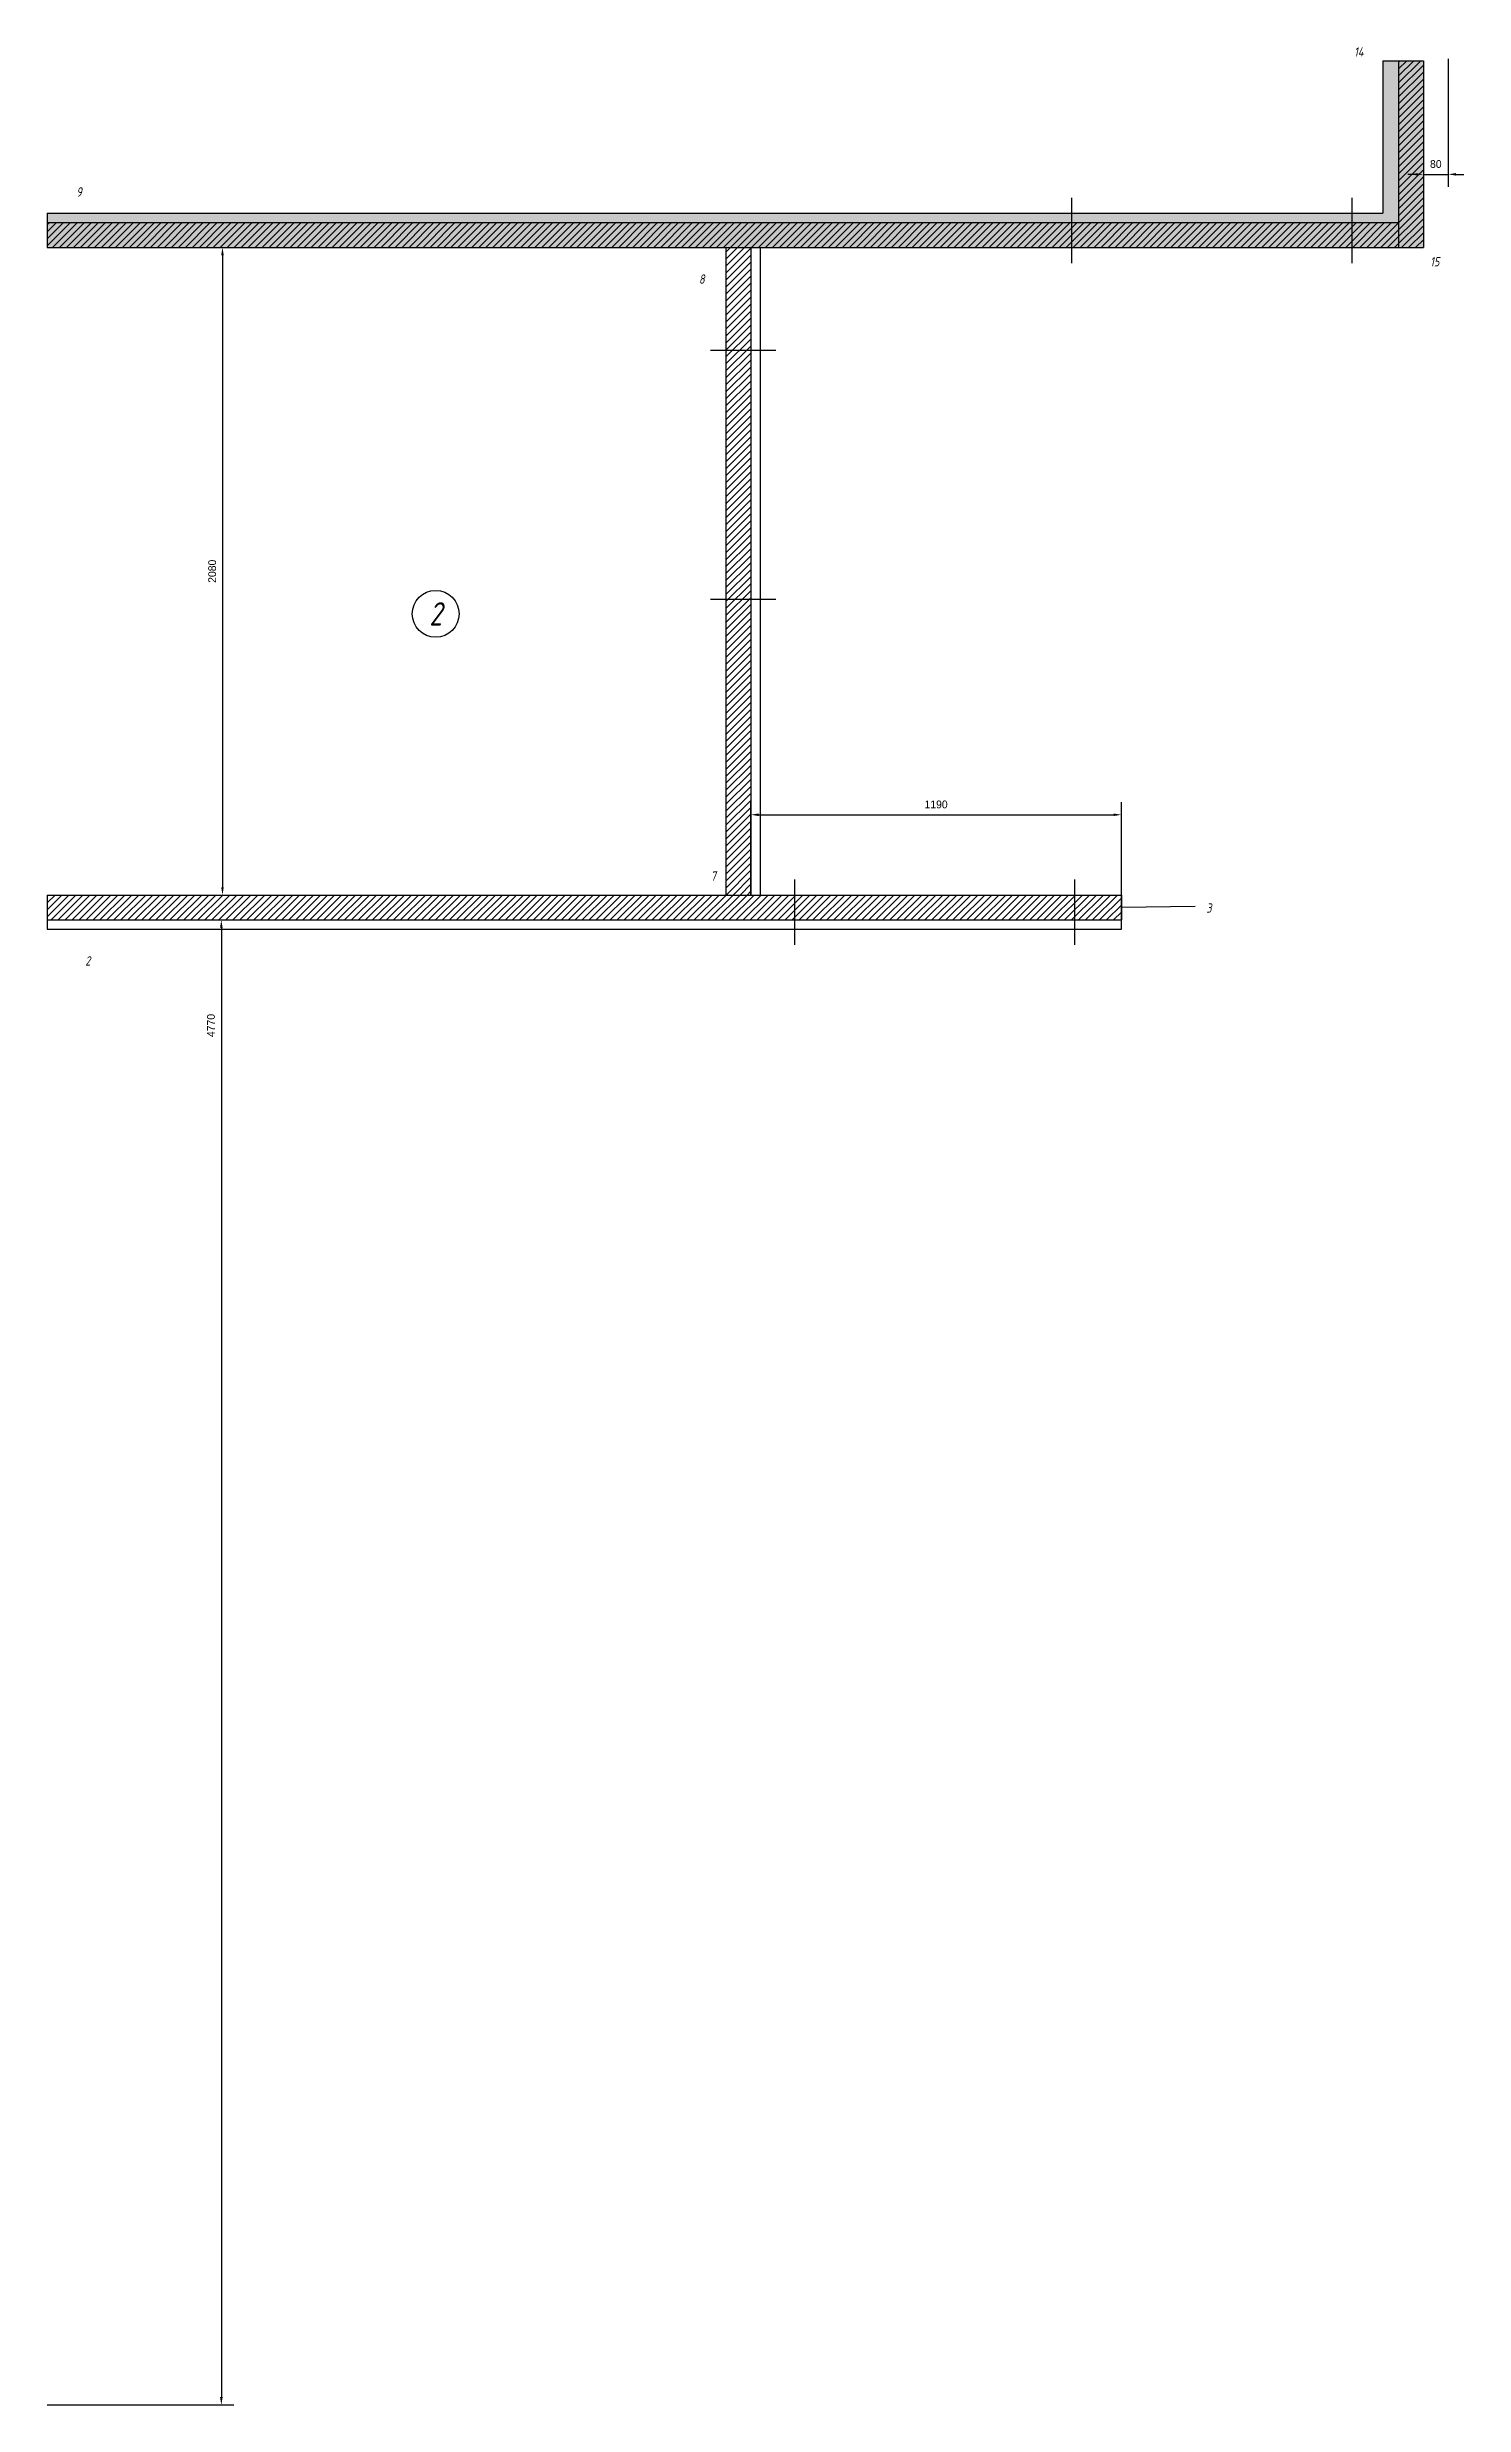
# Model space of a CAD drawing. Header units: millimetres. Extents: x 2143 to 79549, y -71394 to 24143.
# Drawn here: x 61308 to 65858, y -1888 to 5685 of the extents above; entities that cross this region are included whole.
import ezdxf
from ezdxf.enums import TextEntityAlignment as Align

# ---------------------------------------------------------------- set-up
doc = ezdxf.new("R2010")
doc.units = ezdxf.units.MM
doc.header["$PDMODE"] = 34
doc.header["$PDSIZE"] = 50
for name, color, linetype in [('01 Перегородки', 7, 'Continuous'), ('07 Номера помещений', 7, 'Continuous'), ('08 Размеры', 7, 'Continuous')]:
    doc.layers.add(name, color=color, linetype=linetype)
doc.styles.get("Standard").update_dxf_attribs({"font": 'Ubuntu-R.ttf'})
doc.styles.add('ГОСТ-ISOCPEUR', font='isocpeui.ttf', dxfattribs={"width": 0.8})
doc.dimstyles.new('ISO-25', dxfattribs={"dimtxt": 2.5, "dimasz": 2.5, "dimexe": 1.25, "dimexo": 0.625, "dimtad": 1, "dimtxsty": 'Standard', "dimcen": 2.5, "dimadec": 0, "dimazin": 0, "dimtfac": 1, "dimtmove": 0, "dimatfit": 3, "dimfxl": 1, "dimarcsym": 0})
pattern_1 = [(37.5, (29284.71, 22632.025), (-1.60003, 48.941324), [0, -38.608, 0, -43.18, 0, -41.275]), (7.5, (29284.71, 22632.025), (44.95233, 71.68251), [0, -20.828, 0, -34.798, 0, -13.335]), (327.5, (29253.468, 22632.025), (79.099237, 0.14372), [0, -12.7, 0, -45.72, 0, -59.69]), (317.5, (29253.47, 22632.025), (76.35565, 22.29293), [0, -6.35, 0, -29.972, 0, -34.29])]

msp = doc.modelspace()

# ---------------------------------------------------------------- texts
at = {"layer": '01 Перегородки', "style": 'ГОСТ-ISOCPEUR', "width": 0.8}
for s, p in [('14', (65520.699, 5670.013)), ('9', (61410.699, 5220.013)), ('15', (65764.834, 4995.877)), ('8', (63410.699, 4940.013)), ('7', (63447.981, 3022.73)), ('3', (65039.398, 2919.695)), ('2', (61438.553, 2749.888))]:
    msp.add_text(s, height=30, dxfattribs=at).set_placement(p, align=Align.MIDDLE)
at = {"layer": '07 Номера помещений', "style": 'ГОСТ-ISOCPEUR', "width": 0.8}
msp.add_text('2', height=75, dxfattribs=at).set_placement((62555.802, 3864.72), align=Align.MIDDLE)

# ---------------------------------------------------------------- blocks, each defined once
blk = doc.blocks.new('*D322')
at = {"layer": '08 Размеры', "color": 0, "lineweight": -2}
for p, q in [((61378, 5041.5), (61911.1, 5041.5)), ((61871.1, 5016.5), (61871.1, 2986.5)), ((61378, 2961.5), (61911.1, 2961.5))]:
    blk.add_line(p, q, dxfattribs=at)
at = {"layer": '08 Размеры', "color": 0}
for points in [[(61875.2, 5016.5), (61866.9, 5016.5), (61871.1, 5041.5)], [(61866.9, 2986.5), (61875.2, 2986.5), (61871.1, 2961.5)]]:
    blk.add_solid(points, dxfattribs=at)
at = {"layer": 'Defpoints', "color": 0}
for p in [(61378, 5041.5), (61378, 2961.5), (61871.1, 2961.5)]:
    blk.add_point(p, dxfattribs=at)
at = {"layer": '08 Размеры', "color": 0, "insert": (61838, 4001.5), "char_height": 25, "attachment_point": 5, "rotation": 90}
blk.add_mtext('2080', dxfattribs=at)
blk = doc.blocks.new('*D323')
at = {"layer": '08 Размеры', "color": 0, "lineweight": -2}
for p, q in [((65728, 5641.5), (65728, 5236.5)), ((65808, 5647.6), (65808, 5236.5)), ((65703, 5276.5), (65678, 5276.5)), ((65728, 5276.5), (65808, 5276.5)), ((65833, 5276.5), (65858, 5276.5))]:
    blk.add_line(p, q, dxfattribs=at)
at = {"layer": '08 Размеры', "color": 0}
for points in [[(65703, 5272.4), (65703, 5280.7), (65728, 5276.5)], [(65833, 5280.7), (65833, 5272.4), (65808, 5276.5)]]:
    blk.add_solid(points, dxfattribs=at)
at = {"layer": 'Defpoints', "color": 0}
for p in [(65728, 5641.5), (65808, 5647.6), (65808, 5276.5)]:
    blk.add_point(p, dxfattribs=at)
at = {"layer": '08 Размеры', "color": 0, "insert": (65768, 5309.6), "char_height": 25, "attachment_point": 5}
blk.add_mtext('80', dxfattribs=at)
blk = doc.blocks.new('*D324')
at = {"layer": '08 Размеры', "color": 0, "lineweight": -2}
for p, q in [((61308, 2881.5), (61907.4, 2881.5)), ((61867.4, 2856.5), (61867.4, -1863.5)), ((61308, -1888.5), (61907.4, -1888.5))]:
    blk.add_line(p, q, dxfattribs=at)
at = {"layer": '08 Размеры', "color": 0}
for points in [[(61871.6, 2856.5), (61863.2, 2856.5), (61867.4, 2881.5)], [(61863.2, -1863.5), (61871.6, -1863.5), (61867.4, -1888.5)]]:
    blk.add_solid(points, dxfattribs=at)
at = {"layer": 'Defpoints', "color": 0}
for p in [(61308, 2881.5), (61308, -1888.5), (61867.4, -1888.5)]:
    blk.add_point(p, dxfattribs=at)
at = {"layer": '08 Размеры', "color": 0, "insert": (61834.3, 2542.3), "char_height": 25, "attachment_point": 5, "rotation": 90}
blk.add_mtext('4770', dxfattribs=at)
blk = doc.blocks.new('*D325')
at = {"layer": '08 Размеры', "color": 0, "lineweight": -2}
for p, q in [((63568, 2961.5), (63568, 3259.3)), ((64758, 2961.5), (64758, 3259.3)), ((63593, 3219.3), (64733, 3219.3))]:
    blk.add_line(p, q, dxfattribs=at)
at = {"layer": '08 Размеры', "color": 0}
for points in [[(63593, 3223.5), (63593, 3215.2), (63568, 3219.3)], [(64733, 3215.2), (64733, 3223.5), (64758, 3219.3)]]:
    blk.add_solid(points, dxfattribs=at)
at = {"layer": 'Defpoints', "color": 0}
for p in [(64758, 3219.3), (63568, 2961.5), (64758, 2961.5)]:
    blk.add_point(p, dxfattribs=at)
at = {"layer": '08 Размеры', "color": 0, "insert": (64163, 3252.4), "char_height": 25, "attachment_point": 5}
blk.add_mtext('1190', dxfattribs=at)

# ---------------------------------------------------------------- dimensions: what is measured, and where the dimension line sits
at = {"layer": '08 Размеры'}
for base, p1, p2, picture, middle in [((65808.005, 5276.528), (65728.005, 5641.527), (65808.005, 5647.649), '*D323', (65768.005, 5309.587)), ((64758.005, 3219.347), (63568.005, 2961.527), (64758.005, 2961.527), '*D325', (64163.005, 3252.406))]:
    dim = msp.add_linear_dim(base=base, p1=p1, p2=p2, dimstyle='ISO-25', override={"dimtxt": 25, "dimasz": 25, "dimexe": 40, "dimexo": 0, "dimgap": 20}, dxfattribs=at)
    dim.commit()
    dim.dimension.update_dxf_attribs({"geometry": picture, "text_midpoint": middle})
for base, p1, p2, picture, middle in [((61871.076, 2961.527), (61378.005, 5041.527), (61378.005, 2961.527), '*D322', (61871.076, 4001.527)), ((61867.399, -1888.473), (61308.005, 2881.527), (61308.005, -1888.473), '*D324', (61867.399, 2542.314))]:
    dim = msp.add_linear_dim(base=base, p1=p1, p2=p2, angle=90, dimstyle='ISO-25', override={"dimtxt": 25, "dimasz": 25, "dimexe": 40, "dimexo": 0, "dimgap": 20}, dxfattribs=at)
    dim.commit()
    dim.dimension.update_dxf_attribs({"geometry": picture, "text_midpoint": middle, "dimtype": 160})

# ---------------------------------------------------------------- hatches: boundary and pattern name
at = {"layer": '01 Перегородки'}
h = msp.add_hatch(dxfattribs=at)
h.set_pattern_fill('ANSI31', color=4, scale=5, style=0)
edge = h.paths.add_edge_path()
edge.add_line((61308.005, 5041.527), (65728.005, 5041.527))
edge.add_line((61308.005, 5121.527), (61308.005, 5041.527))
edge.add_line((61308.005, 5121.527), (65648.005, 5121.527))
edge.add_line((65728.005, 5641.527), (65728.005, 5041.527))
edge.add_line((65648.005, 5641.527), (65728.005, 5641.527))
edge.add_line((65648.005, 5641.527), (65648.005, 5041.527))
h = msp.add_hatch(dxfattribs=at)
h.set_pattern_fill('AR-SAND', color=256, style=0)
h.set_pattern_definition(pattern_1)
h.paths.add_polyline_path([(61308.005, 5151.527), (61308.005, 5041.527), (65728.005, 5041.527), (65728.005, 5641.527), (65598.005, 5641.527), (65598.005, 5151.527)])
h = msp.add_hatch(dxfattribs=at)
h.set_pattern_fill('ANSI31', color=4, scale=5, style=0)
h.paths.add_polyline_path([(63568.005, 4711.527), (63568.005, 5041.527), (63488.005, 5041.527), (63488.005, 4711.527)])
h.paths.add_polyline_path([(63568.005, 4661.527), (63568.005, 4711.527), (63488.005, 4711.527), (63488.005, 4661.527)])
h.paths.add_polyline_path([(63568.005, 3961.527), (63568.005, 4661.527), (63488.005, 4661.527), (63488.005, 3996.527), (63488.005, 3961.527)])
h.paths.add_polyline_path([(63568.005, 3911.527), (63568.005, 3961.527), (63488.005, 3961.527), (63488.005, 3911.527)])
h.paths.add_polyline_path([(63568.005, 2961.527), (63568.005, 3911.527), (63488.005, 3911.527), (63488.005, 2961.527)])
h = msp.add_hatch(dxfattribs=at)
h.set_pattern_fill('AR-SAND', color=256, style=0)
h.set_pattern_definition(pattern_1)
edge = h.paths.add_edge_path()
edge.add_line((63598.005, 5041.527), (63598.005, 2961.527))
edge = h.paths.add_edge_path()
edge.add_line((63488.005, 5041.527), (63488.005, 2961.527))
h = msp.add_hatch(dxfattribs=at)
h.set_pattern_fill('ANSI31', color=4, scale=5, style=0)
edge = h.paths.add_edge_path()
edge.add_line((61308.005, 2961.527), (64758.005, 2961.527))
edge.add_line((61308.005, 2961.527), (61308.005, 2881.527))
edge.add_line((61308.005, 2881.527), (64758.005, 2881.527))
edge.add_line((64758.005, 2851.527), (64758.005, 2961.527))
h = msp.add_hatch(dxfattribs=at)
h.set_pattern_fill('AR-SAND', color=256, style=0)
h.set_pattern_definition(pattern_1)
edge = h.paths.add_edge_path()
edge.add_line((61308.005, 2961.527), (64758.005, 2961.527))
edge = h.paths.add_edge_path()
edge.add_line((61308.005, 2851.527), (64758.005, 2851.527))

# ---------------------------------------------------------------- linework, layer by layer
for p, q in [((65598.005, 5641.527), (65598.005, 5151.527)), ((65598.005, 5641.527), (65728.005, 5641.527)), ((65728.005, 5641.527), (65728.005, 5041.527)), ((61308.005, 5151.527), (65598.005, 5151.527)), ((61308.005, 5151.527), (61308.005, 5041.527)), ((64598.005, 5201.527), (64598.005, 4991.527)), ((65498.005, 5201.527), (65498.005, 4991.527)), ((61308.005, 5041.527), (65728.005, 5041.527)), ((63488.005, 5041.527), (63488.005, 2961.527)), ((63598.005, 5041.527), (63598.005, 2961.527)), ((63438.005, 4711.527), (63648.005, 4711.527)), ((63438.005, 3911.527), (63648.005, 3911.527)), ((61308.005, 2961.527), (64758.005, 2961.527)), ((61308.005, 2961.527), (61308.005, 2851.527)), ((63708.005, 3011.527), (63708.005, 2801.527)), ((64608.005, 3011.527), (64608.005, 2801.527)), ((64758.005, 2851.527), (64758.005, 2961.527)), ((64995.575, 2924.623), (64758.005, 2921.527)), ((61308.005, 2851.527), (64758.005, 2851.527))]:
    msp.add_line(p, q, dxfattribs=at)
at = {"layer": '01 Перегородки', "color": 4}
for p, q in [((65648.005, 5641.527), (65728.005, 5641.527)), ((65648.005, 5641.527), (65648.005, 5041.527)), ((65728.005, 5641.527), (65728.005, 5041.527)), ((61308.005, 5121.527), (65648.005, 5121.527)), ((61308.005, 5121.527), (61308.005, 5041.527)), ((61308.005, 5041.527), (65728.005, 5041.527)), ((63488.005, 5041.527), (63488.005, 2961.527)), ((63568.005, 5041.527), (63568.005, 2961.527)), ((61308.005, 2961.527), (64758.005, 2961.527)), ((61308.005, 2961.527), (61308.005, 2881.527)), ((64758.005, 2961.527), (64758.005, 2881.527)), ((61308.005, 2881.527), (64758.005, 2881.527))]:
    msp.add_line(p, q, dxfattribs=at)
at = {"layer": '07 Номера помещений'}
msp.add_circle((62555.802, 3864.72), 75, dxfattribs=at)

msp.set_redraw_order([(e.dxf.handle, doc.entitydb.next_handle()) for e in msp.query("TEXT MTEXT ATTDEF DIMENSION ARC_DIMENSION")])  # texts and dimensions are drawn at this point

doc.saveas('drawing.dxf')
